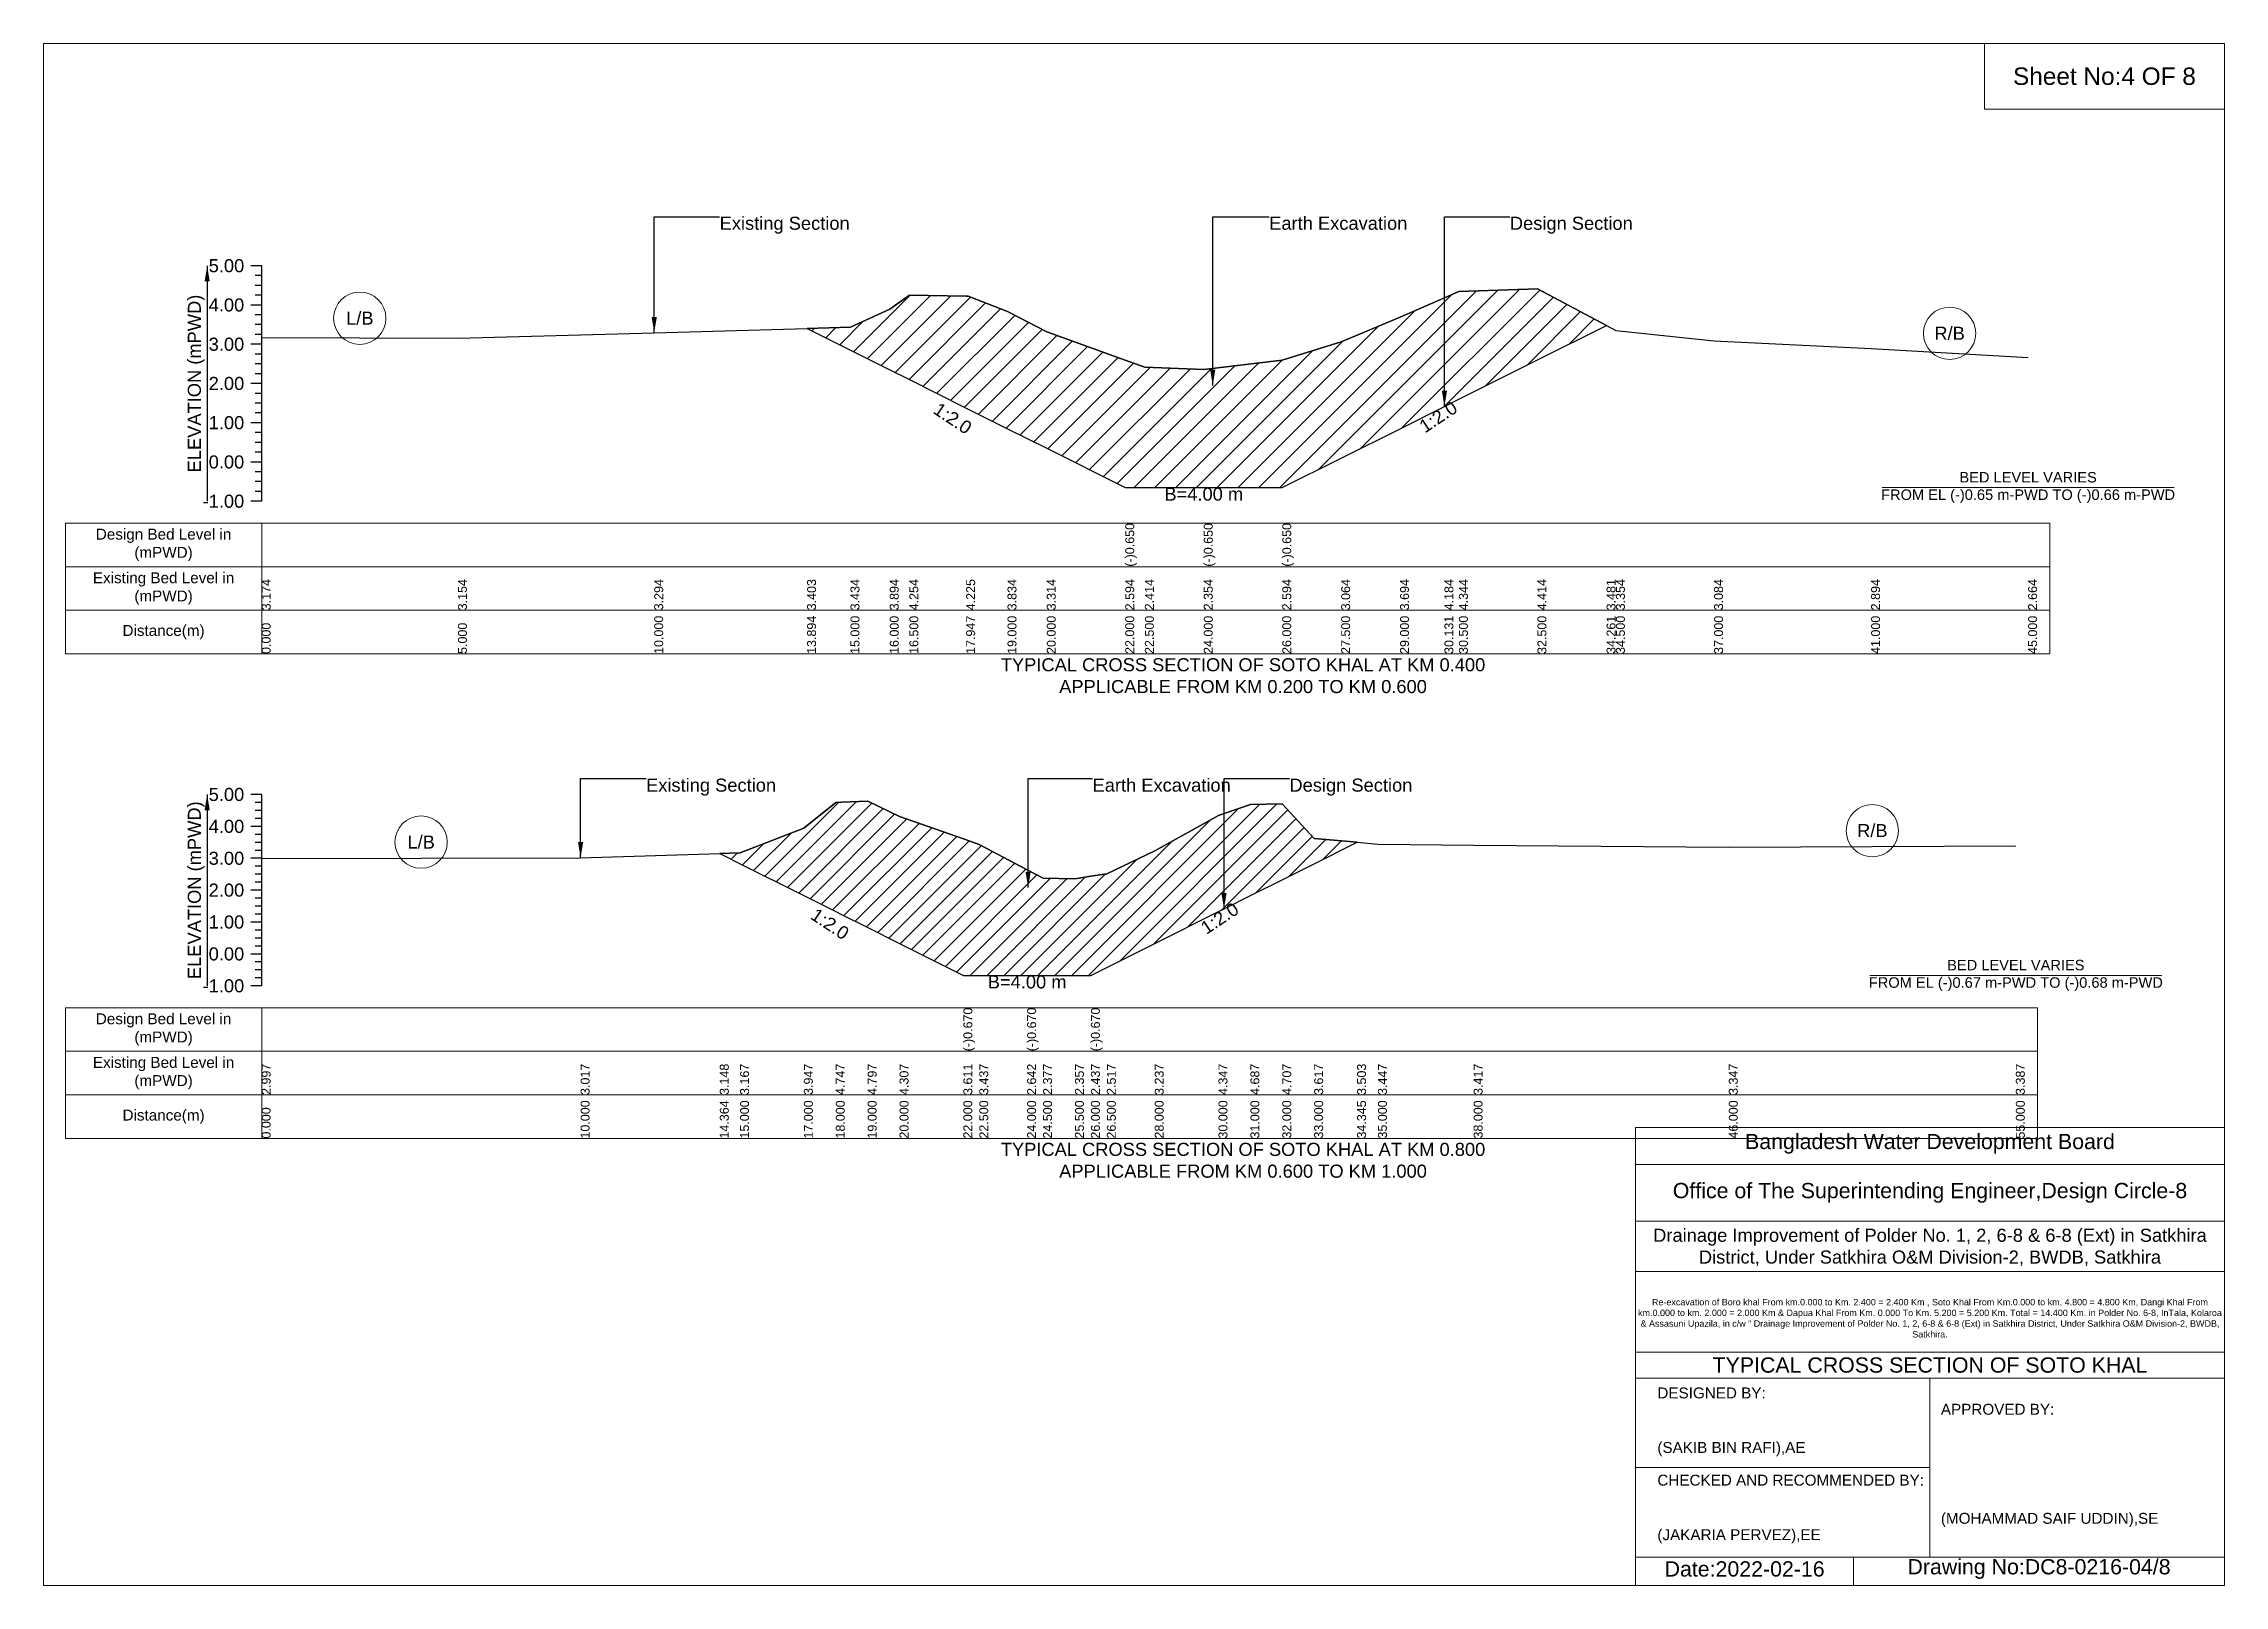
# Model space of a CAD drawing. Header units: inches. Extents: x 91000 to 408000, y -5656 to 0.
# Drawn here: x 130000 to 138000, y -5656 to 0 of the extents above; entities that cross this region are included whole.
import ezdxf

# ---------------------------------------------------------------- set-up
doc = ezdxf.new("R2010")
doc.units = ezdxf.units.IN
doc.header["$LTSCALE"] = 7
doc.header["$MEASUREMENT"] = 0
for name, color, linetype, lineweight in [('Cross section Data Border', 7, 'Continuous', 9), ('Cross Section Labels', 7, 'Continuous', 9), ('Existing_Bed_Level for Xsection', 7, 'Continuous', 25)]:
    doc.layers.add(name, color=color, linetype=linetype, lineweight=lineweight)
doc.styles.get("Standard").update_dxf_attribs({"font": 'arial.ttf'})
doc.dimstyles.get("Standard").update_dxf_attribs({"dimtxt": 45, "dimasz": 58, "dimexe": 0.18, "dimexo": 0.0625, "dimgap": 0.09, "dimtad": 0, "dimtih": 1, "dimtoh": 1, "dimdec": 4, "dimzin": 0, "dimdsep": 46, "dimtxsty": 'Standard', "dimcen": 0.09, "dimadec": 0, "dimazin": 0, "dimtfac": 1, "dimtdec": 4, "dimtofl": 0, "dimtmove": 0, "dimatfit": 3, "dimfxl": 1, "dimtolj": 1, "dimtzin": 0, "dimarcsym": 0})

msp = doc.modelspace()

# ---------------------------------------------------------------- texts
at = {"layer": 'Cross section Data Border', "char_height": 40, "width": 640, "attachment_point": 5}
for s, insert in [('Design Bed Level in (mPWD)', (130440, -1838.976)), ('Existing Bed Level in (mPWD)', (130440, -1998.976)), ('Distance(m)', (130440, -2158.976)), ('Design Bed Level in (mPWD)', (130440, -3616.769)), ('Existing Bed Level in (mPWD)', (130440, -3776.769)), ('Distance(m)', (130440, -3936.769))]:
    msp.add_mtext(s, dxfattribs=dict(at, insert=insert))
at = {"layer": 'Cross Section Labels'}
for s, insert, char_height, attachment_point in [('Sheet No:4 OF 8', (137560, -120), 64, 5), ('Existing Section', (132480, -634.976), 48, 1), ('Earth Excavation', (134496, -634.976), 48, 1), ('Design Section', (135378.80388, -634.976), 48, 1), ('L/B', (131160, -1007.36), 48, 5), ('R/B', (136992, -1062.8), 48, 5), ('BED LEVEL VARIES ^JFROM EL (-)0.65 m-PWD TO (-)0.66 m-PWD', (137280, -1628.576), 38.4, 5), ('B=4.00 m', (134256, -1628.576), 48, 2), ('TYPICAL CROSS SECTION OF SOTO KHAL AT KM 0.400^JAPPLICABLE FROM KM 0.200 TO KM 0.600', (134400, -2318.976), 48, 5), ('Existing Section', (132210, -2696.269), 48, 1), ('Earth Excavation', (133848, -2696.269), 48, 1), ('Design Section', (134570.2, -2696.269), 48, 1), ('R/B', (136708.5, -2887.33), 48, 5), ('L/B', (131385, -2929.45), 48, 5), ('B=4.00 m', (133608, -3418.159), 48, 2), ('BED LEVEL VARIES ^JFROM EL (-)0.67 m-PWD TO (-)0.68 m-PWD', (137235, -3418.159), 38.4, 5), ('Bangladesh Water Development Board', (136920, -4036), 56, 5), ('TYPICAL CROSS SECTION OF SOTO KHAL AT KM 0.800^JAPPLICABLE FROM KM 0.600 TO KM 1.000', (134400, -4096.769), 48, 5), ('Office of The Superintending Engineer,Design Circle-8', (136920, -4216), 56, 5)]:
    msp.add_mtext(s, dxfattribs=dict(at, insert=insert, char_height=char_height, attachment_point=attachment_point))
at = {"layer": 'Cross Section Labels', "char_height": 48, "attachment_point": 2}
for insert, rotation in [((133348.36364, -1354.75782), 326.309932474), ((135102.80388, -1349.17406), 33.690067526), ((132898.05283, -3209.43542), 326.309932474), ((134300.95, -3188.684), 33.690067526)]:
    msp.add_mtext('1:2.0', dxfattribs=dict(at, insert=insert, rotation=rotation))
at = {"layer": 'Cross Section Labels'}
for s, insert, char_height, width, attachment_point in [('Drainage Improvement of Polder No. 1, 2, 6-8 & 6-8 (Ext) in Satkhira District, Under Satkhira O&M Division-2, BWDB, Satkhira', (136920, -4416), 48, 2240, 5), ('Re-excavation of Boro khal From km.0.000 to Km. 2.400 = 2.400 Km , Soto Khal From Km.0.000 to km. 4.800 = 4.800 Km, Dangi Khal From km.0.000 to km. 2.000 = 2.000 Km & Dapua Khal From Km. 0.000 To Km. 5.200 = 5.200 Km. Total = 14.400 Km. in Polder No. 6-8, InTala, Kolaroa & Assasuni Upazila, in c/w “ Drainage Improvement of Polder No. 1, 2, 6-8 & 6-8 (Ext) in Satkhira District, Under Satkhira O&M Division-2, BWDB, Satkhira.', (136920, -4676), 23.56497918, 2160, 5), ('TYPICAL CROSS SECTION OF SOTO KHAL', (136920, -4848), 56, 2240, 5), ('DESIGNED BY:^J^J^J(SAKIB BIN RAFI),AE', (135920, -5056), 40, 1120, 4), ('APPROVED BY:^J^J^J^J^J^J(MOHAMMAD SAIF UDDIN),SE', (136960, -5216), 40, 1120, 4), ('CHECKED AND RECOMMENDED BY:^J^J^J(JAKARIA PERVEZ),EE', (135920, -5376), 40, 1120, 4), ('Date:2022-02-16', (136240, -5596), 56, 1120, 5), ('Drawing No:DC8-0216-04/8', (137320, -5596), 56, 1760, 5)]:
    msp.add_mtext(s, dxfattribs=dict(at, insert=insert, char_height=char_height, width=width, attachment_point=attachment_point))
at = {"layer": 'Existing_Bed_Level for Xsection', "char_height": 48, "attachment_point": 6}
for s, insert in [('5.00', (130736, -814.976)), ('4.00', (130736, -958.976)), ('3.00', (130736, -1102.976)), ('2.00', (130736, -1246.976)), ('1.00', (130736, -1390.976)), ('0.00', (130736, -1534.976)), ('-1.00', (130736, -1678.976)), ('5.00', (130736, -2754.769)), ('4.00', (130736, -2871.769)), ('3.00', (130736, -2988.769)), ('2.00', (130736, -3105.769)), ('1.00', (130736, -3222.769)), ('0.00', (130736, -3339.769)), ('-1.00', (130736, -3456.769))]:
    msp.add_mtext(s, dxfattribs=dict(at, insert=insert))
at = {"layer": 'Existing_Bed_Level for Xsection', "rotation": 90}
for s, insert, char_height, attachment_point in [('ELEVATION (mPWD)', (130560, -1246.976), 48, 5), ('(-)0.650', (133968, -1918.976), 32.8, 1), ('(-)0.650', (134256, -1918.976), 32.8, 1), ('(-)0.650', (134544, -1918.976), 32.8, 1), ('3.174', (130800, -2078.976), 32.8, 1), ('3.154', (131520, -2078.976), 32.8, 1), ('3.294', (132240, -2078.976), 32.8, 1), ('3.403', (132800.72727, -2078.976), 32.8, 1), ('3.434', (132960, -2078.976), 32.8, 1), ('3.894', (133104, -2078.976), 32.8, 1), ('4.254', (133176, -2078.976), 32.8, 1), ('4.225', (133384.36364, -2078.976), 32.8, 1), ('3.834', (133536, -2078.976), 32.8, 1), ('3.314', (133680, -2078.976), 32.8, 1), ('2.594', (133968, -2078.976), 32.8, 1), ('2.414', (134040, -2078.976), 32.8, 1), ('2.354', (134256, -2078.976), 32.8, 1), ('2.594', (134544, -2078.976), 32.8, 1), ('3.064', (134760, -2078.976), 32.8, 1), ('3.694', (134976, -2078.976), 32.8, 1), ('4.184', (135138.80388, -2078.976), 32.8, 1), ('4.344', (135192, -2078.976), 32.8, 1), ('4.414', (135480, -2078.976), 32.8, 1), ('3.481', (135733.60777, -2078.976), 32.8, 1), ('3.354', (135768, -2078.976), 32.8, 1), ('3.084', (136128, -2078.976), 32.8, 1), ('2.894', (136704, -2078.976), 32.8, 1), ('2.664', (137280, -2078.976), 32.8, 1), ('0.000', (130800, -2238.976), 32.8, 1), ('5.000', (131520, -2238.976), 32.8, 1), ('10.000', (132240, -2238.976), 32.8, 1), ('13.894', (132800.72727, -2238.976), 32.8, 1), ('15.000', (132960, -2238.976), 32.8, 1), ('16.000', (133104, -2238.976), 32.8, 1), ('16.500', (133176, -2238.976), 32.8, 1), ('17.947', (133384.36364, -2238.976), 32.8, 1), ('19.000', (133536, -2238.976), 32.8, 1), ('20.000', (133680, -2238.976), 32.8, 1), ('22.000', (133968, -2238.976), 32.8, 1), ('22.500', (134040, -2238.976), 32.8, 1), ('24.000', (134256, -2238.976), 32.8, 1), ('26.000', (134544, -2238.976), 32.8, 1), ('27.500', (134760, -2238.976), 32.8, 1), ('29.000', (134976, -2238.976), 32.8, 1), ('30.131', (135138.80388, -2238.976), 32.8, 1), ('30.500', (135192, -2238.976), 32.8, 1), ('32.500', (135480, -2238.976), 32.8, 1), ('34.261', (135733.60777, -2238.976), 32.8, 1), ('34.500', (135768, -2238.976), 32.8, 1), ('37.000', (136128, -2238.976), 32.8, 1), ('41.000', (136704, -2238.976), 32.8, 1), ('45.000', (137280, -2238.976), 32.8, 1), ('ELEVATION (mPWD)', (130560, -3105.769), 48, 5), ('(-)0.670', (133374, -3696.769), 32.8, 1), ('(-)0.670', (133608, -3696.769), 32.8, 1), ('(-)0.670', (133842, -3696.769), 32.8, 1), ('2.997', (130800, -3856.769), 32.8, 1), ('3.017', (131970, -3856.769), 32.8, 1), ('3.148', (132480.60566, -3856.769), 32.8, 1), ('3.167', (132555, -3856.769), 32.8, 1), ('3.947', (132789, -3856.769), 32.8, 1), ('4.747', (132906, -3856.769), 32.8, 1), ('4.797', (133023, -3856.769), 32.8, 1), ('4.307', (133140, -3856.769), 32.8, 1), ('3.611', (133374, -3856.769), 32.8, 1), ('3.437', (133432.5, -3856.769), 32.8, 1), ('2.642', (133608, -3856.769), 32.8, 1), ('2.377', (133666.5, -3856.769), 32.8, 1), ('2.357', (133783.5, -3856.769), 32.8, 1), ('2.437', (133842, -3856.769), 32.8, 1), ('2.517', (133900.5, -3856.769), 32.8, 1), ('3.237', (134076, -3856.769), 32.8, 1), ('4.347', (134310, -3856.769), 32.8, 1), ('4.687', (134427, -3856.769), 32.8, 1), ('4.707', (134544, -3856.769), 32.8, 1), ('3.617', (134661, -3856.769), 32.8, 1), ('3.503', (134818.4, -3856.769), 32.8, 1), ('3.447', (134895, -3856.769), 32.8, 1), ('3.417', (135246, -3856.769), 32.8, 1), ('3.347', (136182, -3856.769), 32.8, 1), ('3.387', (137235, -3856.769), 32.8, 1), ('0.000', (130800, -4016.769), 32.8, 1), ('10.000', (131970, -4016.769), 32.8, 1), ('14.364', (132480.60566, -4016.769), 32.8, 1), ('15.000', (132555, -4016.769), 32.8, 1), ('17.000', (132789, -4016.769), 32.8, 1), ('18.000', (132906, -4016.769), 32.8, 1), ('19.000', (133023, -4016.769), 32.8, 1), ('20.000', (133140, -4016.769), 32.8, 1), ('22.000', (133374, -4016.769), 32.8, 1), ('22.500', (133432.5, -4016.769), 32.8, 1), ('24.000', (133608, -4016.769), 32.8, 1), ('24.500', (133666.5, -4016.769), 32.8, 1), ('25.500', (133783.5, -4016.769), 32.8, 1), ('26.000', (133842, -4016.769), 32.8, 1), ('26.500', (133900.5, -4016.769), 32.8, 1), ('28.000', (134076, -4016.769), 32.8, 1), ('30.000', (134310, -4016.769), 32.8, 1), ('31.000', (134427, -4016.769), 32.8, 1), ('32.000', (134544, -4016.769), 32.8, 1), ('33.000', (134661, -4016.769), 32.8, 1), ('34.345', (134818.4, -4016.769), 32.8, 1), ('35.000', (134895, -4016.769), 32.8, 1), ('38.000', (135246, -4016.769), 32.8, 1), ('46.000', (136182, -4016.769), 32.8, 1), ('55.000', (137235, -4016.769), 32.8, 1)]:
    msp.add_mtext(s, dxfattribs=dict(at, insert=insert, char_height=char_height, attachment_point=attachment_point))

# ---------------------------------------------------------------- hatches: boundary and pattern name
at = {"layer": 'Existing_Bed_Level for Xsection'}
h = msp.add_hatch(dxfattribs=at)
h.set_pattern_fill('ANSI31', color=256, scale=432, style=0)
h.paths.add_polyline_path([(132800.72727, -1044.93964), (132960, -1124.576), (133104, -1196.576), (133176, -1232.576), (133384.36364, -1336.75782), (133392, -1340.576), (133536, -1412.576), (133680, -1484.576), (133968, -1628.576), (134040, -1628.576), (134256, -1628.576), (134544, -1628.576), (134760, -1520.576), (134976, -1412.576), (135138.80388, -1331.17406), (135192, -1304.576), (135480, -1160.576), (135733.60777, -1033.77212), (135480, -899.36), (135192, -909.44), (135138.80388, -932.49165), (134976, -1003.04), (134760, -1093.76), (134544, -1161.44), (134256, -1196), (134040, -1187.36), (133968, -1161.44), (133680, -1057.76), (133536, -982.88), (133392, -926.72), (133384.36364, -926.56727), (133176, -922.4), (133104, -974.24), (132960, -1040.48)])
h = msp.add_hatch(dxfattribs=at)
h.set_pattern_fill('ANSI31', color=256, scale=351, style=0)
h.paths.add_polyline_path([(132480.60566, -2971.46183), (132555, -3008.659), (132789, -3125.659), (132906, -3184.159), (132927.30283, -3194.81042), (133023, -3242.659), (133140, -3301.159), (133374, -3418.159), (133432.5, -3418.159), (133608, -3418.159), (133666.5, -3418.159), (133783.5, -3418.159), (133842, -3418.159), (133900.5, -3388.909), (134076, -3301.159), (134310, -3184.159), (134330.2, -3174.059), (134427, -3125.659), (134544, -3067.159), (134661, -3008.659), (134818.4, -2929.959), (134661, -2916.58), (134544, -2789.05), (134427, -2791.39), (134330.2, -2824.302), (134310, -2831.17), (134076, -2961.04), (133900.5, -3045.28), (133842, -3054.64), (133783.5, -3064), (133666.5, -3061.66), (133608, -3030.655), (133432.5, -2937.64), (133374, -2917.282), (133140, -2835.85), (133023, -2778.52), (132927.30283, -2783.30486), (132906, -2784.37), (132789, -2877.97), (132555, -2969.23)])

# ---------------------------------------------------------------- linework, layer by layer
at = {"layer": 'Cross section Data Border'}
for points in [[(130080, -1758.976), (137360, -1758.976), (137360, -2238.976), (130080, -2238.976)], [(130080, -3536.769), (137315, -3536.769), (137315, -4016.769), (130080, -4016.769)]]:
    msp.add_lwpolyline(points, close=True, dxfattribs=at)
for points in [[(130800, -1758.976), (130800, -2238.976)], [(130080, -1918.976), (137360, -1918.976)], [(130080, -2078.976), (137360, -2078.976)], [(130800, -3536.769), (130800, -4016.769)], [(130080, -3696.769), (137315, -3696.769)], [(130080, -3856.769), (137315, -3856.769)]]:
    msp.add_lwpolyline(points, dxfattribs=at)
at = {"layer": 'Cross Section Labels'}
for points in [[(130000, 0), (138000, 0), (138000, -5656), (130000, -5656)], [(137120, 0), (138000, 0), (138000, -240), (137120, -240)]]:
    msp.add_lwpolyline(points, close=True, dxfattribs=at)
for points in [[(136744.19427, -1628.576), (137815.80573, -1628.576)], [(136699.19427, -3418.159), (137770.80573, -3418.159)], [(135840, -5656), (135840, -3976), (138000, -3976)], [(135840, -4112), (138000, -4112)], [(135840, -4320), (138000, -4320)], [(135840, -4504), (138000, -4504)], [(135840, -4800), (138000, -4800)], [(135840, -4896), (138000, -4896)], [(136920, -4896), (136920, -5552)], [(135840, -5224), (136920, -5224)], [(135840, -5552), (138000, -5552)], [(136640, -5552), (136640, -5656)]]:
    msp.add_lwpolyline(points, dxfattribs=at)
for centre in [(131160, -1007.36), (136992, -1062.8), (136708.5, -2887.33), (131385, -2929.45)]:
    msp.add_circle(centre, 96, dxfattribs=at)
at = {"layer": 'Existing_Bed_Level for Xsection'}
for points in [[(130800, -814.976), (130760, -814.976)], [(130800, -850.976), (130776, -850.976)], [(130800, -1678.976), (130800, -1534.976), (130800, -1390.976), (130800, -1246.976), (130800, -1102.976), (130800, -958.976), (130800, -814.976)], [(130800, -958.976), (130760, -958.976)], [(130800, -886.976), (130776, -886.976)], [(130800, -922.976), (130776, -922.976)], [(130800, -1077.92), (131520, -1080.8), (132240, -1060.64), (132800.72727, -1044.93964), (132960, -1040.48), (133104, -974.24), (133176, -922.4), (133384.36364, -926.56727), (133392, -926.72), (133536, -982.88), (133680, -1057.76), (133968, -1161.44), (133968, -1161.44), (134040, -1187.36), (134256, -1196), (134256, -1196), (134544, -1161.44), (134544, -1161.44), (134760, -1093.76), (134976, -1003.04), (135138.80388, -932.49165), (135192, -909.44), (135480, -899.36), (135733.60777, -1033.77212), (135768, -1052), (136128, -1090.88), (136704, -1118.24), (137280, -1151.36)], [(130800, -994.976), (130776, -994.976)], [(130800, -1030.976), (130776, -1030.976)], [(130800, -1102.976), (130760, -1102.976)], [(130800, -1066.976), (130776, -1066.976)], [(130800, -1138.976), (130776, -1138.976)], [(130800, -1174.976), (130776, -1174.976)], [(130800, -1246.976), (130760, -1246.976)], [(130800, -1210.976), (130776, -1210.976)], [(130800, -1282.976), (130776, -1282.976)], [(130800, -1318.976), (130776, -1318.976)], [(130800, -1354.976), (130776, -1354.976)], [(130800, -1390.976), (130760, -1390.976)], [(130800, -1426.976), (130776, -1426.976)], [(130800, -1462.976), (130776, -1462.976)], [(130800, -1498.976), (130776, -1498.976)], [(130800, -1534.976), (130760, -1534.976)], [(130800, -1570.976), (130776, -1570.976)], [(130800, -1678.976), (130760, -1678.976)], [(130800, -1606.976), (130776, -1606.976)], [(130800, -1642.976), (130776, -1642.976)], [(130800, -2754.769), (130760, -2754.769)], [(130800, -2784.019), (130776, -2784.019)], [(130800, -3456.769), (130800, -3339.769), (130800, -3222.769), (130800, -3105.769), (130800, -2988.769), (130800, -2871.769), (130800, -2754.769)], [(130800, -2989.12), (131970, -2986.78), (132480.60566, -2971.46183), (132555, -2969.23), (132789, -2877.97), (132906, -2784.37), (132927.30283, -2783.30486), (133023, -2778.52), (133140, -2835.85), (133374, -2917.282), (133374, -2917.282), (133432.5, -2937.64), (133608, -3030.655), (133608, -3030.655), (133666.5, -3061.66), (133783.5, -3064), (133842, -3054.64), (133842, -3054.64), (133900.5, -3045.28), (134076, -2961.04), (134310, -2831.17), (134330.2, -2824.302), (134427, -2791.39), (134544, -2789.05), (134661, -2916.58), (134818.4, -2929.959), (134895, -2936.47), (135246, -2939.98), (136182, -2948.17), (137235, -2943.49)], [(130800, -2871.769), (130760, -2871.769)], [(130800, -2813.269), (130776, -2813.269)], [(130800, -2842.519), (130776, -2842.519)], [(130800, -2901.019), (130776, -2901.019)], [(130800, -2930.269), (130776, -2930.269)], [(130800, -2959.519), (130776, -2959.519)], [(130800, -2988.769), (130760, -2988.769)], [(130800, -3018.019), (130776, -3018.019)], [(130800, -3105.769), (130760, -3105.769)], [(130800, -3047.269), (130776, -3047.269)], [(130800, -3076.519), (130776, -3076.519)], [(130800, -3135.019), (130776, -3135.019)], [(130800, -3164.269), (130776, -3164.269)], [(130800, -3193.519), (130776, -3193.519)], [(130800, -3222.769), (130760, -3222.769)], [(130800, -3252.019), (130776, -3252.019)], [(130800, -3339.769), (130760, -3339.769)], [(130800, -3281.269), (130776, -3281.269)], [(130800, -3310.519), (130776, -3310.519)], [(130800, -3369.019), (130776, -3369.019)], [(130800, -3398.269), (130776, -3398.269)], [(130800, -3427.519), (130776, -3427.519)], [(130800, -3456.769), (130760, -3456.769)]]:
    msp.add_lwpolyline(points, dxfattribs=at)
for points in [[(132800.72727, -1044.93964), (132800.72727, -1044.93964), (132960, -1124.576), (133104, -1196.576), (133176, -1232.576), (133384.36364, -1336.75782), (133392, -1340.576), (133536, -1412.576), (133680, -1484.576), (133968, -1628.576), (133968, -1628.576), (134040, -1628.576), (134256, -1628.576), (134256, -1628.576), (134544, -1628.576), (134544, -1628.576), (134760, -1520.576), (134976, -1412.576), (135138.80388, -1331.17406), (135192, -1304.576), (135480, -1160.576), (135733.60777, -1033.77212), (135480, -899.36), (135192, -909.44), (135138.80388, -932.49165), (134976, -1003.04), (134760, -1093.76), (134544, -1161.44), (134544, -1161.44), (134256, -1196), (134256, -1196), (134040, -1187.36), (133968, -1161.44), (133968, -1161.44), (133680, -1057.76), (133536, -982.88), (133392, -926.72), (133384.36364, -926.56727), (133176, -922.4), (133104, -974.24), (132960, -1040.48), (132800.72727, -1044.93964)], [(132480.60566, -2971.46183), (132555, -3008.659), (132789, -3125.659), (132906, -3184.159), (132927.30283, -3194.81042), (133023, -3242.659), (133140, -3301.159), (133374, -3418.159), (133374, -3418.159), (133432.5, -3418.159), (133608, -3418.159), (133608, -3418.159), (133666.5, -3418.159), (133783.5, -3418.159), (133842, -3418.159), (133842, -3418.159), (133900.5, -3388.909), (134076, -3301.159), (134310, -3184.159), (134330.2, -3174.059), (134427, -3125.659), (134544, -3067.159), (134661, -3008.659), (134818.4, -2929.959), (134661, -2916.58), (134544, -2789.05), (134427, -2791.39), (134330.2, -2824.302), (134310, -2831.17), (134076, -2961.04), (133900.5, -3045.28), (133842, -3054.64), (133842, -3054.64), (133783.5, -3064), (133666.5, -3061.66), (133608, -3030.655), (133608, -3030.655), (133432.5, -2937.64), (133374, -2917.282), (133374, -2917.282), (133140, -2835.85), (133023, -2778.52), (132927.30283, -2783.30486), (132906, -2784.37), (132789, -2877.97), (132555, -2969.23)]]:
    msp.add_lwpolyline(points, close=True, dxfattribs=at)

msp.set_redraw_order([(e.dxf.handle, doc.entitydb.next_handle()) for e in msp.query("TEXT MTEXT ATTDEF DIMENSION ARC_DIMENSION")])  # texts and dimensions are drawn at this point

# ---------------------------------------------------------------- leaders
at = {"layer": 'Cross Section Labels', "annotation_type": 0, "has_hookline": 1, "hookline_direction": 0}
for points, text_width in [([(132240, -1060.64), (132240, -634.976), (132479.91, -634.976)], 467.16508), ([(134288.80753, -1253.63908), (134288.80753, -634.976), (134495.91, -634.976)], 496.99318), ([(135138.80388, -1331.17406), (135138.80388, -634.976), (135378.71388, -634.976)], 441.23329), ([(131970, -2986.78), (131970, -2696.269), (132209.91, -2696.269)], 467.16508), ([(133611.6052, -3096.11001), (133611.6052, -2696.269), (133847.91, -2696.269)], 496.99318), ([(134330.2, -3174.059), (134330.2, -2696.269), (134570.11, -2696.269)], 441.23329)]:
    msp.add_leader(points, dimstyle='Standard', override={"dimasz": 57.6}, dxfattribs=dict(at, text_width=text_width))
at = {"layer": 'Existing_Bed_Level for Xsection'}
for points in [[(130600, -814.976), (130600, -1678.976)], [(130600, -2754.769), (130600, -3456.769)]]:
    msp.add_leader(points, dimstyle='Standard', override={"dimasz": 57.6}, dxfattribs=at)

doc.saveas('drawing.dxf')
